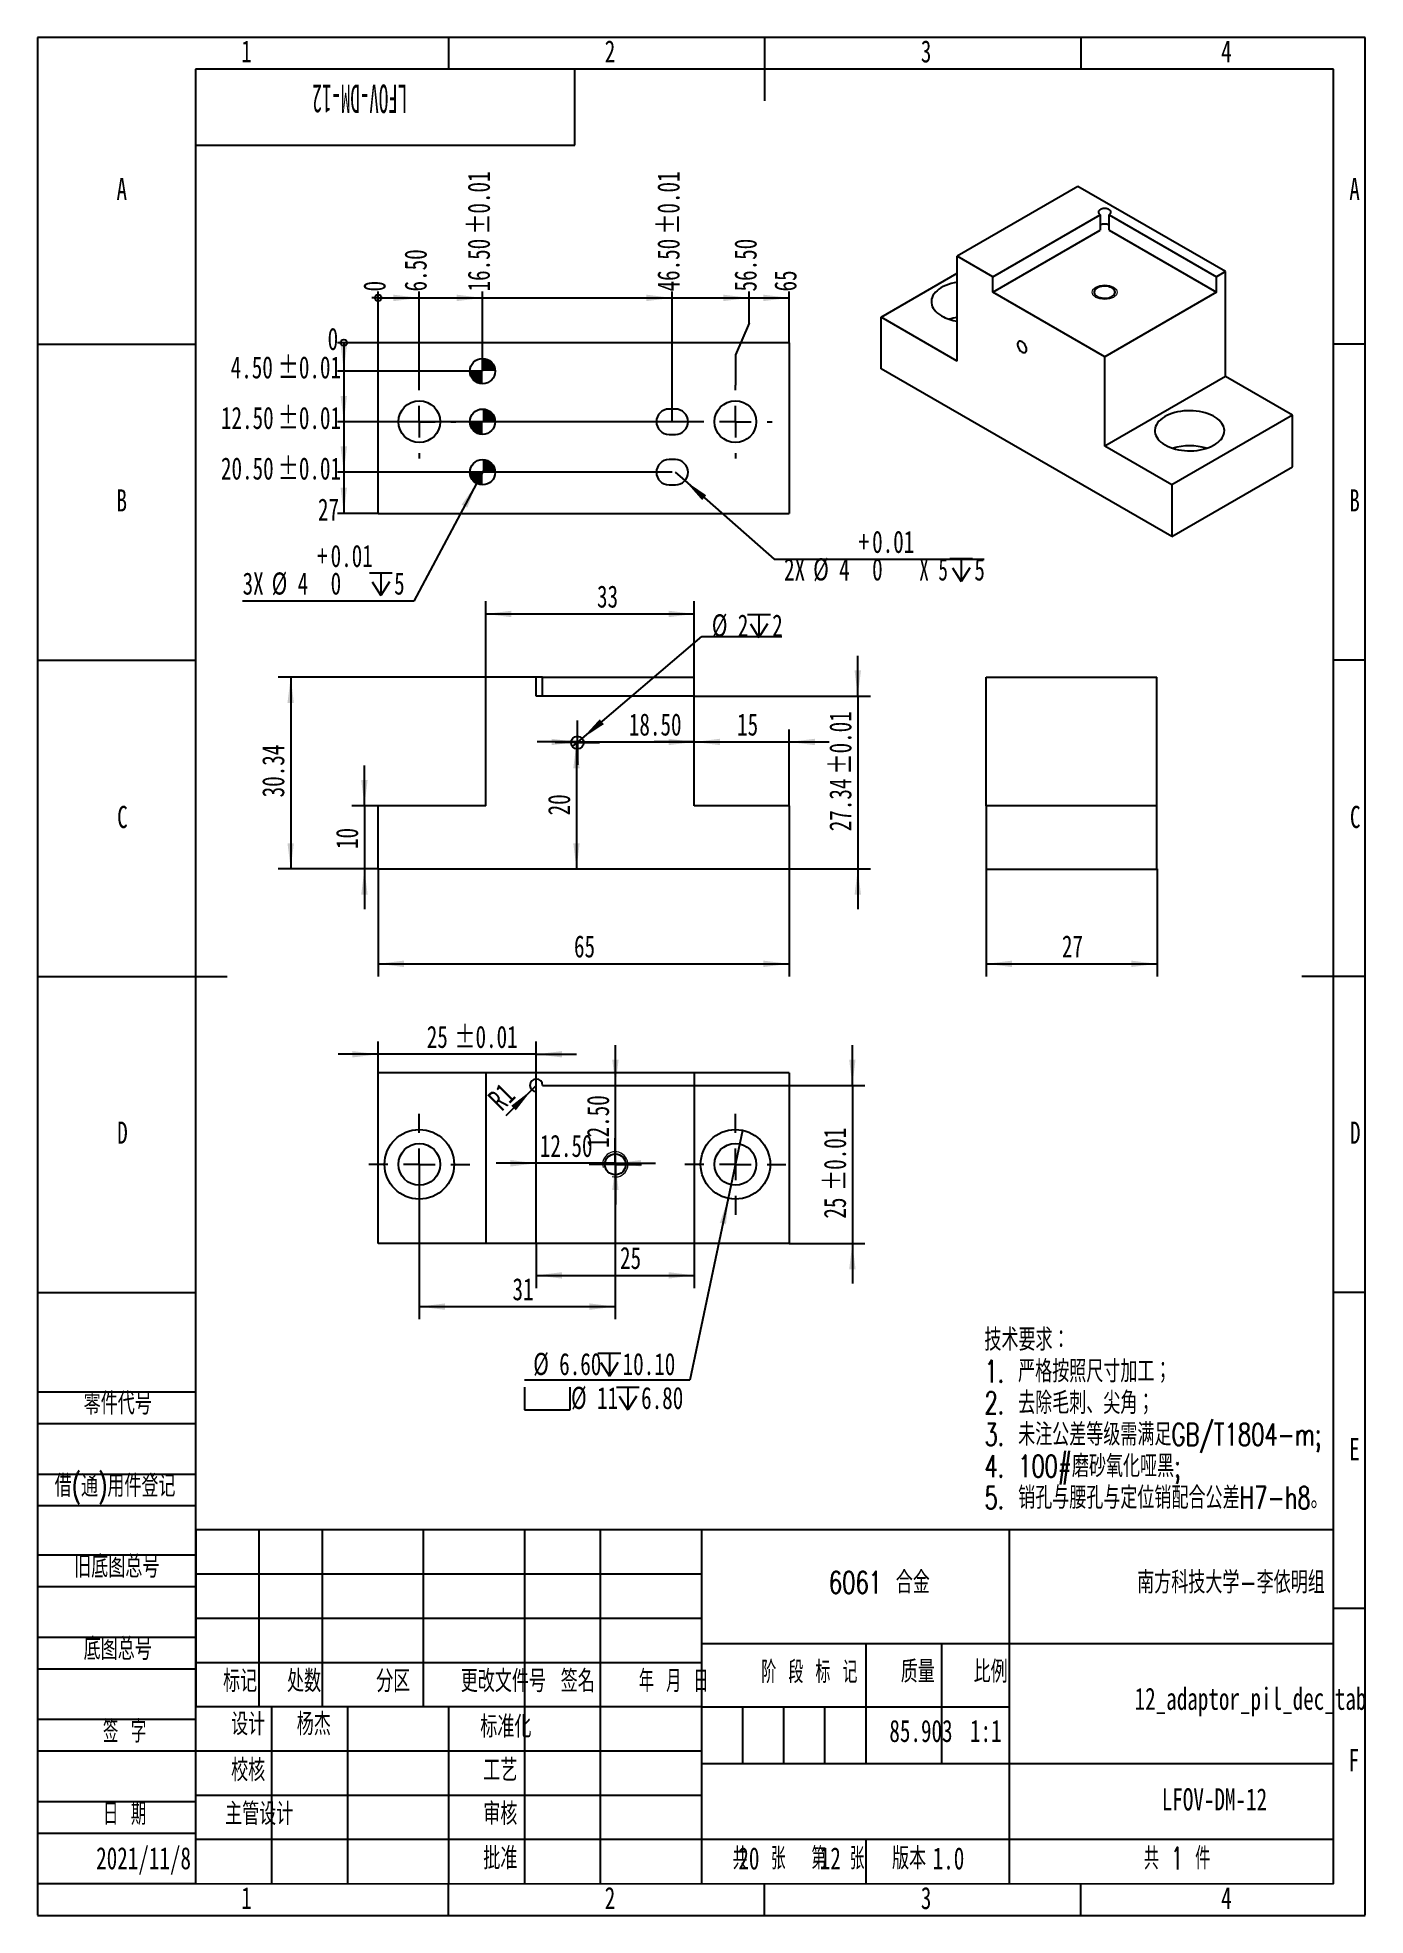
# Model space of a CAD drawing. Header units: millimetres. Extents: x 0 to 210, y 0 to 297.
import ezdxf

# ---------------------------------------------------------------- set-up
doc = ezdxf.new("R2010")
doc.units = ezdxf.units.MM
doc.layers.add('图框', color=7, linetype='Continuous')
doc.layers.add('图纸格式', color=7, linetype='Continuous')
doc.layers.add('根据设置的颜色创建', color=7, linetype='Continuous', lineweight=25)
doc.styles.add('SLDTEXTSTYLE0', font='TXT', dxfattribs={"width": 0.7, "bigfont": 'bigfont'})
doc.styles.add('SLDTEXTSTYLE1', font='TXT', dxfattribs={"width": 0.62, "bigfont": 'bigfont'})
doc.styles.add('SLDTEXTSTYLE2', font='TXT', dxfattribs={"width": 0.614286, "bigfont": 'bigfont'})
doc.styles.add('SLDTEXTSTYLE3', font='TXT', dxfattribs={"width": 0.6, "bigfont": 'bigfont'})
doc.styles.add('SLDTEXTSTYLE4', font='TXT', dxfattribs={"width": 0.633333, "bigfont": 'bigfont'})
doc.styles.add('SLDTEXTSTYLE5', font='TXT', dxfattribs={"width": 0.7})
doc.styles.add('SLDTEXTSTYLE6', font='TXT', dxfattribs={"width": 0.49})
doc.styles.add('SLDTEXTSTYLE7', font='TXT', dxfattribs={"width": 0.633333})
doc.dimstyles.new('SLDDIMSTYLE0', dxfattribs={"dimtxt": 3.5, "dimasz": 4.08, "dimexe": 0, "dimexo": 0.0625, "dimgap": 0.875, "dimtad": 2, "dimrnd": 1e-09, "dimzin": 12, "dimdsep": 46, "dimtxsty": 'SLDTEXTSTYLE5', "dimsah": 1, "dimcen": 0.09, "dimadec": 0, "dimazin": 3, "dimtfac": 1, "dimtofl": 0, "dimtmove": 0, "dimatfit": 3, "dimfxl": 0, "dimfrac": 2, "dimtolj": 1, "dimtzin": 12, "dimarcsym": 0})
doc.dimstyles.new('SLDDIMSTYLE1', dxfattribs={"dimtxt": 3.5, "dimasz": 4.08, "dimexe": 0, "dimexo": 0.0625, "dimgap": 0.875, "dimtad": 2, "dimrnd": 1e-09, "dimzin": 12, "dimdsep": 46, "dimtxsty": 'SLDTEXTSTYLE5', "dimsah": 1, "dimcen": 0.09, "dimadec": 0, "dimazin": 3, "dimtfac": 1, "dimtmove": 0, "dimatfit": 0, "dimfxl": 0, "dimfrac": 2, "dimtolj": 1, "dimtzin": 12, "dimarcsym": 0})
doc.dimstyles.new('SLDDIMSTYLE10', dxfattribs={"dimtxt": 3.5, "dimasz": 4.08, "dimexe": 0, "dimexo": 0.0625, "dimgap": 0.875, "dimtad": 0, "dimtih": 1, "dimtoh": 1, "dimdec": 6, "dimrnd": 1e-09, "dimzin": 12, "dimdsep": 46, "dimtxsty": 'SLDTEXTSTYLE5', "dimsah": 1, "dimcen": 0, "dimadec": 0, "dimazin": 3, "dimtol": 1, "dimtp": 0.012, "dimtfac": 1, "dimtofl": 0, "dimtmove": 0, "dimatfit": 3, "dimfxl": 0, "dimfrac": 2, "dimtolj": 1, "dimtzin": 0, "dimarcsym": 0})
doc.dimstyles.new('SLDDIMSTYLE11', dxfattribs={"dimtxt": 3.5, "dimasz": 4.08, "dimexe": 0, "dimexo": 0.0625, "dimgap": 0.875, "dimtad": 0, "dimtih": 1, "dimtoh": 1, "dimrnd": 1e-09, "dimzin": 12, "dimdsep": 46, "dimtxsty": 'SLDTEXTSTYLE5', "dimblk1": 'NONE', "dimsah": 1, "dimcen": 0, "dimadec": 0, "dimazin": 3, "dimtol": 1, "dimtp": 0.012, "dimtfac": 1, "dimtmove": 0, "dimatfit": 3, "dimldrblk": 'NONE', "dimfxl": 0, "dimfrac": 2, "dimtolj": 1, "dimarcsym": 0})
doc.dimstyles.new('SLDDIMSTYLE2', dxfattribs={"dimtxt": 3.5, "dimasz": 4.08, "dimexe": 0, "dimexo": 0.0625, "dimgap": 0.875, "dimtad": 0, "dimtih": 1, "dimtoh": 1, "dimrnd": 1e-09, "dimzin": 12, "dimdsep": 46, "dimtxsty": 'SLDTEXTSTYLE5', "dimblk1": 'NONE', "dimsah": 1, "dimcen": 0, "dimadec": 0, "dimazin": 3, "dimtfac": 1, "dimtmove": 0, "dimatfit": 3, "dimldrblk": 'NONE', "dimfxl": 0, "dimfrac": 2, "dimtolj": 1, "dimtzin": 12, "dimarcsym": 0})
doc.dimstyles.new('SLDDIMSTYLE3', dxfattribs={"dimtxt": 3.5, "dimasz": 4.08, "dimexe": 0, "dimexo": 0.0625, "dimgap": 0.875, "dimtad": 2, "dimrnd": 1e-09, "dimzin": 4, "dimdsep": 46, "dimtxsty": 'SLDTEXTSTYLE5', "dimsah": 1, "dimcen": 0.09, "dimadec": 0, "dimazin": 1, "dimtfac": 1, "dimtmove": 0, "dimatfit": 0, "dimfxl": 0, "dimfrac": 2, "dimtolj": 1, "dimtzin": 12, "dimarcsym": 0})
doc.dimstyles.new('SLDDIMSTYLE4', dxfattribs={"dimtxt": 3.5, "dimasz": 4.08, "dimexe": 0, "dimexo": 0.0625, "dimgap": 0.875, "dimtad": 2, "dimrnd": 1e-09, "dimzin": 12, "dimdsep": 46, "dimtxsty": 'SLDTEXTSTYLE5', "dimsah": 1, "dimcen": 0.09, "dimadec": 0, "dimazin": 3, "dimtol": 1, "dimtp": 0.01, "dimtm": 0.01, "dimtfac": 1, "dimtmove": 0, "dimatfit": 0, "dimfxl": 0, "dimfrac": 2, "dimtolj": 1, "dimarcsym": 0})
doc.dimstyles.new('SLDDIMSTYLE5', dxfattribs={"dimtxt": 3.5, "dimasz": 4.08, "dimexe": 0, "dimexo": 0.0625, "dimgap": 0.875, "dimtad": 2, "dimrnd": 1e-09, "dimzin": 12, "dimdsep": 46, "dimtxsty": 'SLDTEXTSTYLE5', "dimsah": 1, "dimcen": 0, "dimadec": 0, "dimazin": 3, "dimtfac": 1, "dimtofl": 0, "dimtmove": 0, "dimatfit": 3, "dimfxl": 0, "dimfrac": 2, "dimtolj": 1, "dimtzin": 12, "dimarcsym": 0})
doc.dimstyles.new('SLDDIMSTYLE6', dxfattribs={"dimtxt": 3.5, "dimasz": 0.338667, "dimexe": 0, "dimexo": 0.0625, "dimgap": 0.875, "dimtad": 0, "dimtih": 1, "dimtoh": 1, "dimdec": 0, "dimrnd": 1e-09, "dimdsep": 46, "dimtxsty": 'SLDTEXTSTYLE5', "dimblk1": 'ORIGIN', "dimblk2": 'ORIGIN', "dimsah": 1, "dimcen": 0.09, "dimadec": 0, "dimazin": 2, "dimtfac": 1, "dimtdec": 0, "dimtofl": 0, "dimtmove": 0, "dimatfit": 3, "dimldrblk": 'ORIGIN', "dimfxl": 0, "dimfrac": 2, "dimtolj": 1, "dimtzin": 12, "dimarcsym": 0})
doc.dimstyles.new('SLDDIMSTYLE7', dxfattribs={"dimtxt": 3.5, "dimasz": 4.08, "dimexe": 0, "dimexo": 0.0625, "dimgap": 0.875, "dimtad": 0, "dimtih": 1, "dimtoh": 1, "dimrnd": 1e-09, "dimzin": 4, "dimdsep": 46, "dimtxsty": 'SLDTEXTSTYLE5', "dimsah": 1, "dimcen": 0.09, "dimadec": 0, "dimazin": 1, "dimtfac": 1, "dimtofl": 0, "dimtmove": 0, "dimatfit": 3, "dimfxl": 0, "dimfrac": 2, "dimtolj": 1, "dimtzin": 12, "dimarcsym": 0})
doc.dimstyles.new('SLDDIMSTYLE8', dxfattribs={"dimtxt": 3.5, "dimasz": 4.08, "dimexe": 0, "dimexo": 0.0625, "dimgap": 0.875, "dimtad": 0, "dimtih": 1, "dimtoh": 1, "dimrnd": 1e-09, "dimzin": 4, "dimdsep": 46, "dimtxsty": 'SLDTEXTSTYLE5', "dimsah": 1, "dimcen": 0.09, "dimadec": 0, "dimazin": 1, "dimtol": 1, "dimtp": 0.01, "dimtm": 0.01, "dimtfac": 1, "dimtofl": 0, "dimtmove": 0, "dimatfit": 3, "dimfxl": 0, "dimfrac": 2, "dimtolj": 1, "dimarcsym": 0})
doc.dimstyles.new('SLDDIMSTYLE9', dxfattribs={"dimtxt": 3.5, "dimasz": 4.08, "dimexe": 0, "dimexo": 0.0625, "dimgap": 0.875, "dimtad": 0, "dimtih": 1, "dimtoh": 1, "dimrnd": 1e-09, "dimzin": 12, "dimdsep": 46, "dimtxsty": 'SLDTEXTSTYLE5', "dimsah": 1, "dimcen": 0.09, "dimadec": 0, "dimazin": 3, "dimtfac": 1, "dimtofl": 0, "dimtmove": 0, "dimatfit": 3, "dimfxl": 0, "dimfrac": 2, "dimtolj": 1, "dimtzin": 12, "dimarcsym": 0})

msp = doc.modelspace()

# ---------------------------------------------------------------- texts
at = {"color": 7, "linetype": 'Continuous', "lineweight": 0, "char_height": 3.5, "attachment_point": 2, "style": 'SLDTEXTSTYLE5'}
for s, insert in [('1', (33.0444444, 296.5679808)), ('2', (90.5444444, 296.5679808)), ('3', (140.5444444, 296.5679808)), ('4', (188.0444444, 296.5679808))]:
    msp.add_mtext(s, dxfattribs=dict(at, insert=insert))
at = {"layer": '图框', "insert": (50.9807446, 285.064406), "char_height": 4.5, "attachment_point": 2, "rotation": 180, "style": 'SLDTEXTSTYLE6'}
msp.add_mtext('LFOV-DM-12', dxfattribs=at)
at = {"layer": '图框', "char_height": 3.5}
for s, insert, attachment_point, style in [('A', (13.3203125, 274.7909201), 2, 'SLDTEXTSTYLE5'), ('A', (208.3203125, 274.7909201), 2, 'SLDTEXTSTYLE5'), ('B', (13.3203125, 225.5409201), 2, 'SLDTEXTSTYLE5'), ('B', (208.3203125, 225.5409201), 2, 'SLDTEXTSTYLE5'), ('C', (13.4272569, 175.4760692), 2, 'SLDTEXTSTYLE5'), ('C', (208.4272569, 175.4760692), 2, 'SLDTEXTSTYLE5'), ('D', (13.4296875, 125.5409201), 2, 'SLDTEXTSTYLE5'), ('D', (208.4296875, 125.5409201), 2, 'SLDTEXTSTYLE5'), ('零件代号', (7.2921167, 82.703292), 1, 'SLDTEXTSTYLE0'), ('E', (208.3178819, 75.4760692), 2, 'SLDTEXTSTYLE5'), ('借(通)用件登记', (2.7046163, 69.6777326), 1, 'SLDTEXTSTYLE0'), ('旧底图总号', (5.7921164, 56.9053), 1, 'SLDTEXTSTYLE0'), ('6061 合金', (133.1513393, 54.3990529), 2, 'SLDTEXTSTYLE0'), ('南方科技大学-李依明组', (188.7790183, 54.3990529), 2, 'SLDTEXTSTYLE0'), ('底图总号', (7.2921167, 43.8852641), 1, 'SLDTEXTSTYLE0'), ('标记', (32.0401075, 38.7885598), 2, 'SLDTEXTSTYLE0'), ('处数', (42.160637, 38.7885598), 2, 'SLDTEXTSTYLE0'), ('分区', (56.2599008, 38.7885598), 2, 'SLDTEXTSTYLE0'), ('更改文件号', (73.6804743, 38.7885598), 2, 'SLDTEXTSTYLE0'), ('签名', (85.4411077, 38.7885598), 2, 'SLDTEXTSTYLE0'), ('年 月 日', (100.6172965, 38.7885598), 2, 'SLDTEXTSTYLE1'), ('阶 段 标 记', (122.0830501, 40.2162471), 2, 'SLDTEXTSTYLE2'), ('质量', (139.226661, 40.2861817), 2, 'SLDTEXTSTYLE0'), ('比例', (150.7591423, 40.2861817), 2, 'SLDTEXTSTYLE0'), ('12_adaptor_pil_dec_tab', (191.8609636, 35.9934112), 2, 'SLDTEXTSTYLE5'), ('签 字', (13.7674931, 30.806994), 2, 'SLDTEXTSTYLE4'), ('设计', (33.310827, 31.9727612), 2, 'SLDTEXTSTYLE0'), ('杨杰', (43.691887, 31.9727615), 2, 'SLDTEXTSTYLE0'), ('标准化', (74.0740412, 31.5920386), 2, 'SLDTEXTSTYLE0'), ('85.903', (139.7349019, 30.9083536), 2, 'SLDTEXTSTYLE5'), ('1:1', (149.9862256, 30.9083536), 2, 'SLDTEXTSTYLE5'), ('校核', (33.310827, 24.7021677), 2, 'SLDTEXTSTYLE0'), ('工艺', (73.1966105, 24.7021677), 2, 'SLDTEXTSTYLE0'), ('F', (208.2243055, 26.2909201), 2, 'SLDTEXTSTYLE5'), ('日 期', (13.7674931, 17.7869982), 2, 'SLDTEXTSTYLE4'), ('主管设计', (35.0608271, 17.7879105), 2, 'SLDTEXTSTYLE0'), ('审核', (73.1966105, 17.7973832), 2, 'SLDTEXTSTYLE0'), ('LFOV-DM-12', (186.1564492, 20.0842047), 2, 'SLDTEXTSTYLE5'), ('2021/11/8', (16.7685052, 10.7783984), 2, 'SLDTEXTSTYLE5'), ('批准', (73.199041, 10.7783982), 2, 'SLDTEXTSTYLE0'), ('共  张', (114.1366995, 10.7483197), 2, 'SLDTEXTSTYLE3'), ('20', (110.8485013, 10.74832), 1, 'SLDTEXTSTYLE5'), ('第  张', (126.6114846, 10.7483197), 2, 'SLDTEXTSTYLE3'), ('12', (123.7235415, 10.74832), 1, 'SLDTEXTSTYLE5'), ('版本', (137.8522733, 10.7483197), 2, 'SLDTEXTSTYLE0'), ('1.0', (141.5890189, 10.74832), 1, 'SLDTEXTSTYLE5'), ('共 1 件', (174.9856153, 10.7483197), 1, 'SLDTEXTSTYLE1'), ('1', (33.0444444, 4.4760692), 2, 'SLDTEXTSTYLE5'), ('2', (90.5444444, 4.4760692), 2, 'SLDTEXTSTYLE5'), ('3', (140.5444444, 4.4760692), 2, 'SLDTEXTSTYLE5'), ('4', (188.0444444, 4.4760692), 2, 'SLDTEXTSTYLE5')]:
    msp.add_mtext(s, dxfattribs=dict(at, insert=insert, attachment_point=attachment_point, style=style))

# ---------------------------------------------------------------- blocks, each defined once
blk = doc.blocks.new('SW_NOTE_0')
at = {"layer": '图纸格式', "color": 0, "char_height": 3.5, "attachment_point": 1, "style": 'SLDTEXTSTYLE0'}
for s, insert in [('技术要求：', (0, 4.51)), ('1. 严格按照尺寸加工；', (0, -0.49)), ('2. 去除毛刺、尖角；', (0, -5.49)), ('3. 未注公差等级需满足GB/T1804-m;', (0, -10.49)), ('4. 100#磨砂氧化哑黑;', (0, -15.49)), ('5. 销孔与腰孔与定位销配合公差H7-h8。', (0, -20.49))]:
    blk.add_mtext(s, dxfattribs=dict(at, insert=insert))
blk = doc.blocks.new('_D')
at = {"layer": '根据设置的颜色创建'}
for p, q in [((53.88, 165.49), (53.88, 148.49)), ((118.88, 165.49), (118.88, 148.49)), ((53.88, 150.49), (118.88, 150.49))]:
    blk.add_line(p, q, dxfattribs=at)
for points in [[(53.88, 150.49), (57.96, 149.98), (57.96, 151)], [(118.88, 150.49), (114.8, 151), (114.8, 149.98)]]:
    blk.add_solid(points, dxfattribs=at)
at = {"layer": '根据设置的颜色创建', "insert": (84.85, 155), "char_height": 3.5, "attachment_point": 1, "style": 'SLDTEXTSTYLE5'}
blk.add_mtext('65', dxfattribs=at)
blk = doc.blocks.new('_D_1')
at = {"layer": '根据设置的颜色创建'}
for p, q in [((70.88, 195.83), (70.88, 207.83)), ((70.88, 205.83), (103.88, 205.83)), ((103.88, 195.83), (103.88, 207.83))]:
    blk.add_line(p, q, dxfattribs=at)
for points in [[(70.88, 205.83), (74.96, 205.32), (74.96, 206.34)], [(103.88, 205.83), (99.8, 206.34), (99.8, 205.32)]]:
    blk.add_solid(points, dxfattribs=at)
at = {"layer": '根据设置的颜色创建', "insert": (88.49, 210.34), "char_height": 3.5, "attachment_point": 1, "style": 'SLDTEXTSTYLE5'}
blk.add_mtext('33', dxfattribs=at)
blk = doc.blocks.new('_D_2')
at = {"layer": '根据设置的颜色创建'}
for p, q in [((70.88, 195.83), (38.04, 195.83)), ((40.04, 195.83), (40.04, 165.49)), ((53.88, 165.49), (38.04, 165.49))]:
    blk.add_line(p, q, dxfattribs=at)
for points in [[(40.04, 195.83), (39.53, 191.75), (40.54, 191.75)], [(40.04, 165.49), (40.54, 169.57), (39.53, 169.57)]]:
    blk.add_solid(points, dxfattribs=at)
at = {"layer": '根据设置的颜色创建', "insert": (35.52, 176.82), "char_height": 3.5, "attachment_point": 1, "rotation": 90, "style": 'SLDTEXTSTYLE5'}
blk.add_mtext('30.34', dxfattribs=at)
blk = doc.blocks.new('_D_3')
at = {"layer": '根据设置的颜色创建'}
for p, q in [((51.7, 175.49), (51.7, 181.84)), ((53.88, 175.49), (49.7, 175.49)), ((51.7, 175.49), (51.7, 165.49)), ((53.88, 165.49), (49.7, 165.49)), ((51.7, 165.49), (51.7, 159.14))]:
    blk.add_line(p, q, dxfattribs=at)
for points in [[(51.7, 175.49), (52.21, 179.57), (51.19, 179.57)], [(51.7, 165.49), (51.19, 161.41), (52.21, 161.41)]]:
    blk.add_solid(points, dxfattribs=at)
at = {"layer": '根据设置的颜色创建', "insert": (47.19, 168.65), "char_height": 3.5, "attachment_point": 1, "rotation": 90, "style": 'SLDTEXTSTYLE5'}
blk.add_mtext('10', dxfattribs=at)
blk = doc.blocks.new('SW_SYMBOL_HOLE_DEPTH')
at = {"layer": '根据设置的颜色创建', "color": 0}
for p, q in [((0, 875), (800, 875)), ((400, 875), (400, 75)), ((100, 555), (400, 75)), ((700, 555), (400, 75))]:
    blk.add_line(p, q, dxfattribs=at)
blk = doc.blocks.new('_D_4')
at = {"layer": '根据设置的颜色创建'}
for p, q in [((86.14, 186.14), (105.06, 202.29)), ((105.06, 202.29), (117.73, 202.29)), ((84.62, 184.84), (86.14, 186.14))]:
    blk.add_line(p, q, dxfattribs=at)
blk.add_solid([(86.14, 186.14), (89.58, 188.4), (88.92, 189.17)], dxfattribs=at)
at = {"layer": '根据设置的颜色创建', "xscale": 0.004511737089201878, "yscale": 0.004511737089201878, "zscale": 0.004511737089201878}
blk.add_blockref('SW_SYMBOL_HOLE_DEPTH', (112.3, 201.77), dxfattribs=at)
at = {"layer": '根据设置的颜色创建', "char_height": 3.5, "attachment_point": 1, "style": 'SLDTEXTSTYLE5'}
for s, insert in [('%%c', (106.65, 205.78)), ('2', (110.76, 205.76)), ('2', (116.2, 205.76))]:
    blk.add_mtext(s, dxfattribs=dict(at, insert=insert))
blk = doc.blocks.new('_None')
blk = doc.blocks.new('_D_5')
at = {"layer": '根据设置的颜色创建'}
blk.add_line((85.25, 185.49), (85.25, 165.49), dxfattribs=at)
for points in [[(85.25, 185.49), (84.74, 181.41), (85.75, 181.41)], [(85.25, 165.49), (85.75, 169.57), (84.74, 169.57)]]:
    blk.add_solid(points, dxfattribs=at)
at = {"layer": '根据设置的颜色创建', "insert": (80.73, 173.97), "char_height": 3.5, "attachment_point": 1, "rotation": 90, "style": 'SLDTEXTSTYLE5'}
blk.add_mtext('20', dxfattribs=at)
blk = doc.blocks.new('_D_6')
at = {"layer": '根据设置的颜色创建'}
for p, q in [((85.38, 185.58), (79.03, 185.58)), ((85.38, 185.58), (103.88, 185.58)), ((103.88, 185.58), (110.23, 185.58))]:
    blk.add_line(p, q, dxfattribs=at)
for points in [[(85.38, 185.58), (81.3, 186.09), (81.3, 185.08)], [(103.88, 185.58), (107.96, 185.08), (107.96, 186.09)]]:
    blk.add_solid(points, dxfattribs=at)
at = {"layer": '根据设置的颜色创建', "insert": (93.53, 190.1), "char_height": 3.5, "attachment_point": 1, "style": 'SLDTEXTSTYLE5'}
blk.add_mtext('18.50', dxfattribs=at)
blk = doc.blocks.new('_D_7')
at = {"layer": '根据设置的颜色创建'}
for p, q in [((118.88, 175.49), (118.88, 187.58)), ((103.88, 185.58), (97.53, 185.58)), ((103.88, 185.58), (118.88, 185.58)), ((118.88, 185.58), (125.23, 185.58))]:
    blk.add_line(p, q, dxfattribs=at)
for points in [[(103.88, 185.58), (99.8, 186.09), (99.8, 185.08)], [(118.88, 185.58), (122.96, 185.08), (122.96, 186.09)]]:
    blk.add_solid(points, dxfattribs=at)
at = {"layer": '根据设置的颜色创建', "insert": (110.65, 190.1), "char_height": 3.5, "attachment_point": 1, "style": 'SLDTEXTSTYLE5'}
blk.add_mtext('15', dxfattribs=at)
blk = doc.blocks.new('_D_8')
at = {"layer": '根据设置的颜色创建'}
for p, q in [((129.74, 192.83), (129.74, 199.18)), ((103.88, 192.83), (131.74, 192.83)), ((129.74, 192.83), (129.74, 165.49)), ((118.88, 165.49), (131.74, 165.49)), ((129.74, 165.49), (129.74, 159.14))]:
    blk.add_line(p, q, dxfattribs=at)
for points in [[(129.74, 192.83), (130.25, 196.91), (129.23, 196.91)], [(129.74, 165.49), (129.23, 161.41), (130.25, 161.41)]]:
    blk.add_solid(points, dxfattribs=at)
at = {"layer": '根据设置的颜色创建', "char_height": 3.5, "attachment_point": 1, "rotation": 90, "style": 'SLDTEXTSTYLE5'}
for s, insert in [('±0.01', (125.23, 180.44)), ('27.34', (125.23, 171.46))]:
    blk.add_mtext(s, dxfattribs=dict(at, insert=insert))
blk = doc.blocks.new('SW_CENTERMARKSYMBOL_0')
at = {"layer": '图纸格式', "color": 0}
for p, q in [((0, 2.5), (0, 3.5)), ((-2.5, 0), (-3.5, 0)), ((0, 0), (-2.5, 0)), ((0, 0), (0, 2.5)), ((0, 0), (0, -2.5)), ((0, 0), (2.5, 0)), ((2.5, 0), (3.5, 0)), ((0, -2.5), (0, -3.5))]:
    blk.add_line(p, q, dxfattribs=at)
blk = doc.blocks.new('_D_9')
at = {"layer": '根据设置的颜色创建'}
for p, q in [((60.38, 118.77), (60.38, 94.27)), ((91.38, 118.77), (91.38, 94.27)), ((60.38, 96.27), (91.38, 96.27))]:
    blk.add_line(p, q, dxfattribs=at)
for points in [[(60.38, 96.27), (64.46, 95.76), (64.46, 96.78)], [(91.38, 96.27), (87.3, 96.78), (87.3, 95.76)]]:
    blk.add_solid(points, dxfattribs=at)
at = {"layer": '根据设置的颜色创建', "insert": (75.12, 100.78), "char_height": 3.5, "attachment_point": 1, "style": 'SLDTEXTSTYLE5'}
blk.add_mtext('31', dxfattribs=at)
blk = doc.blocks.new('_D_10')
at = {"layer": '根据设置的颜色创建'}
for p, q in [((128.88, 131.27), (128.88, 137.62)), ((103.88, 131.27), (130.88, 131.27)), ((128.88, 131.27), (128.88, 106.27)), ((118.88, 106.27), (130.88, 106.27)), ((128.88, 106.27), (128.88, 99.92))]:
    blk.add_line(p, q, dxfattribs=at)
for points in [[(128.88, 131.27), (129.39, 135.35), (128.38, 135.35)], [(128.88, 106.27), (128.38, 102.19), (129.39, 102.19)]]:
    blk.add_solid(points, dxfattribs=at)
at = {"layer": '根据设置的颜色创建', "char_height": 3.5, "attachment_point": 1, "rotation": 90, "style": 'SLDTEXTSTYLE5'}
for s, insert in [('±0.01', (124.37, 114.57)), ('25', (124.37, 110.19))]:
    blk.add_mtext(s, dxfattribs=dict(at, insert=insert))
blk = doc.blocks.new('_D_11')
at = {"layer": '根据设置的颜色创建'}
for p, q in [((78.88, 106.27), (78.88, 99.21)), ((103.88, 106.27), (103.88, 99.21)), ((78.88, 101.21), (103.88, 101.21))]:
    blk.add_line(p, q, dxfattribs=at)
for points in [[(78.88, 101.21), (82.96, 100.7), (82.96, 101.72)], [(103.88, 101.21), (99.8, 101.72), (99.8, 100.7)]]:
    blk.add_solid(points, dxfattribs=at)
at = {"layer": '根据设置的颜色创建', "insert": (92.13, 105.72), "char_height": 3.5, "attachment_point": 1, "style": 'SLDTEXTSTYLE5'}
blk.add_mtext('25', dxfattribs=at)
blk = doc.blocks.new('_D_12')
at = {"layer": '根据设置的颜色创建'}
for q in [(78.88, 131.27), (74.05, 126.44)]:
    blk.add_line((78.18, 130.56), q, dxfattribs=at)
blk.add_solid([(78.18, 130.56), (74.93, 128.04), (75.65, 127.32)], dxfattribs=at)
at = {"layer": '根据设置的颜色创建', "insert": (70.96, 129.53), "char_height": 3.5, "attachment_point": 1, "rotation": 45, "style": 'SLDTEXTSTYLE5'}
blk.add_mtext('R1', dxfattribs=at)
blk = doc.blocks.new('SW_SYMBOL_HOLE_SPOT')
at = {"layer": '根据设置的颜色创建', "color": 0}
for p, q in [((0, 875), (0, 75)), ((1600, 75), (1600, 875)), ((0, 75), (1600, 75))]:
    blk.add_line(p, q, dxfattribs=at)
blk = doc.blocks.new('_D_13')
at = {"layer": '根据设置的颜色创建'}
for p, q in [((111.52, 124.15), (109.25, 113.39)), ((109.25, 113.39), (103.18, 84.62)), ((103.18, 84.62), (77.02, 84.62))]:
    blk.add_line(p, q, dxfattribs=at)
blk.add_solid([(109.25, 113.39), (107.91, 109.5), (108.9, 109.29)], dxfattribs=at)
at = {"layer": '根据设置的颜色创建', "xscale": 0.004511737089201878, "yscale": 0.004511737089201878, "zscale": 0.004511737089201878}
for name, p in [('SW_SYMBOL_HOLE_DEPTH', (88.64, 84.95)), ('SW_SYMBOL_HOLE_SPOT', (77.02, 79.58)), ('SW_SYMBOL_HOLE_DEPTH', (91.57, 79.58))]:
    blk.add_blockref(name, p, dxfattribs=at)
at = {"layer": '根据设置的颜色创建', "char_height": 3.5, "attachment_point": 1, "style": 'SLDTEXTSTYLE5'}
for s, insert in [('%%c', (78.4, 88.96)), ('6.60', (82.51, 88.94)), ('10.10', (92.54, 88.94)), ('%%c', (84.38, 83.59)), ('11', (88.49, 83.57)), ('6.80', (95.47, 83.57))]:
    blk.add_mtext(s, dxfattribs=dict(at, insert=insert))
blk = doc.blocks.new('_D_14')
at = {"layer": '根据设置的颜色创建'}
for p, q in [((53.88, 133.27), (53.88, 138.18)), ((78.88, 130.27), (78.88, 138.18)), ((53.88, 136.18), (47.53, 136.18)), ((78.88, 136.18), (53.88, 136.18)), ((78.88, 136.18), (85.23, 136.18))]:
    blk.add_line(p, q, dxfattribs=at)
for points in [[(53.88, 136.18), (49.8, 136.69), (49.8, 135.68)], [(78.88, 136.18), (82.96, 135.68), (82.96, 136.69)]]:
    blk.add_solid(points, dxfattribs=at)
at = {"layer": '根据设置的颜色创建', "char_height": 3.5, "attachment_point": 1, "style": 'SLDTEXTSTYLE5'}
for s, insert in [('25', (61.56, 140.69)), ('±0.01', (65.94, 140.69))]:
    blk.add_mtext(s, dxfattribs=dict(at, insert=insert))
blk = doc.blocks.new('_D_15')
at = {"layer": '根据设置的颜色创建'}
for p, q in [((78.88, 118.94), (72.53, 118.94)), ((91.38, 118.94), (78.88, 118.94)), ((91.38, 118.77), (91.38, 120.94)), ((91.38, 118.94), (97.73, 118.94))]:
    blk.add_line(p, q, dxfattribs=at)
for points in [[(78.88, 118.94), (74.8, 119.45), (74.8, 118.43)], [(91.38, 118.94), (95.46, 118.43), (95.46, 119.45)]]:
    blk.add_solid(points, dxfattribs=at)
at = {"layer": '根据设置的颜色创建', "insert": (79.45, 123.45), "char_height": 3.5, "attachment_point": 1, "style": 'SLDTEXTSTYLE5'}
blk.add_mtext('12.50', dxfattribs=at)
blk = doc.blocks.new('_D_16')
at = {"layer": '根据设置的颜色创建'}
for p, q in [((91.41, 131.27), (91.41, 137.62)), ((91.41, 118.77), (91.41, 131.27)), ((91.41, 118.77), (91.41, 112.42))]:
    blk.add_line(p, q, dxfattribs=at)
for points in [[(91.41, 131.27), (91.91, 135.35), (90.9, 135.35)], [(91.41, 118.77), (90.9, 114.69), (91.91, 114.69)]]:
    blk.add_solid(points, dxfattribs=at)
at = {"layer": '根据设置的颜色创建', "insert": (86.89, 121.37), "char_height": 3.5, "attachment_point": 1, "rotation": 90, "style": 'SLDTEXTSTYLE5'}
blk.add_mtext('12.50', dxfattribs=at)
blk = doc.blocks.new('SW_CENTERMARKSYMBOL_1')
at = {"layer": '图纸格式', "color": 0}
for p, q in [((0, 2.5), (0, 4.15)), ((-2.5, 0), (-4.15, 0)), ((0, 0), (-2.5, 0)), ((0, 0), (0, 2.5)), ((0, 0), (0, -2.5)), ((0, 0), (2.5, 0)), ((2.5, 0), (4.15, 0)), ((0, -2.5), (0, -4.15))]:
    blk.add_line(p, q, dxfattribs=at)
blk = doc.blocks.new('SW_CENTERMARKSYMBOL_2')
at = {"layer": '图纸格式', "color": 0}
for p, q in [((0, 5), (0, 8)), ((-5, 0), (-8, 0)), ((0, 0), (-2.5, 0)), ((0, 0), (0, 2.5)), ((0, 0), (0, -2.5)), ((0, 0), (2.5, 0)), ((5, 0), (8, 0)), ((0, -5), (0, -8))]:
    blk.add_line(p, q, dxfattribs=at)
blk = doc.blocks.new('SW_CENTERMARKSYMBOL_3')
at = {"layer": '图纸格式', "color": 0}
for p, q in [((0, 5), (0, 8)), ((-5, 0), (-8, 0)), ((0, 0), (-2.5, 0)), ((0, 0), (0, 2.5)), ((0, 0), (0, -2.5)), ((0, 0), (2.5, 0)), ((5, 0), (8, 0)), ((0, -5), (0, -8))]:
    blk.add_line(p, q, dxfattribs=at)
blk = doc.blocks.new('_D_17')
at = {"layer": '根据设置的颜色创建'}
for p, q in [((150.07, 175.49), (150.07, 148.49)), ((177.07, 165.49), (177.07, 148.49)), ((150.07, 150.49), (177.07, 150.49))]:
    blk.add_line(p, q, dxfattribs=at)
for points in [[(150.07, 150.49), (154.15, 149.98), (154.15, 151)], [(177.07, 150.49), (172.99, 151), (172.99, 149.98)]]:
    blk.add_solid(points, dxfattribs=at)
at = {"layer": '根据设置的颜色创建', "insert": (162.03, 155), "char_height": 3.5, "attachment_point": 1, "style": 'SLDTEXTSTYLE5'}
blk.add_mtext('27', dxfattribs=at)
blk = doc.blocks.new('_Origin')
at = {"color": 0, "linetype": 'ByBlock', "lineweight": -2}
blk.add_line((0, 0), (-1, 0), dxfattribs=at)
blk.add_circle((0, 0), 0.5, dxfattribs=at)
blk = doc.blocks.new('_D_18')
at = {"layer": '根据设置的颜色创建'}
blk.add_line((53.88, 248.74), (53.88, 256.84), dxfattribs=at)
at = {"layer": '根据设置的颜色创建', "xscale": 1.016, "yscale": 1.016}
blk.add_blockref('_Origin', (53.88, 255.82), dxfattribs=at)
at = {"layer": '根据设置的颜色创建', "insert": (51.54, 256.84), "char_height": 3.5, "attachment_point": 1, "rotation": 90, "style": 'SLDTEXTSTYLE5'}
blk.add_mtext('0', dxfattribs=at)
blk = doc.blocks.new('_D_19')
at = {"layer": '根据设置的颜色创建'}
for p, q in [((53.88, 255.82), (60.38, 255.82)), ((60.38, 242.04), (60.38, 256.84))]:
    blk.add_line(p, q, dxfattribs=at)
blk.add_solid([(60.38, 255.82), (56.3, 256.33), (56.3, 255.31)], dxfattribs=at)
at = {"layer": '根据设置的颜色创建', "insert": (58.04, 256.84), "char_height": 3.5, "attachment_point": 1, "rotation": 90, "style": 'SLDTEXTSTYLE5'}
blk.add_mtext('6.50', dxfattribs=at)
blk = doc.blocks.new('_D_20')
at = {"layer": '根据设置的颜色创建'}
for p, q in [((60.38, 255.82), (70.38, 255.82)), ((70.38, 244.24), (70.38, 256.84))]:
    blk.add_line(p, q, dxfattribs=at)
blk.add_solid([(70.38, 255.82), (66.3, 256.33), (66.3, 255.31)], dxfattribs=at)
at = {"layer": '根据设置的颜色创建', "char_height": 3.5, "attachment_point": 1, "rotation": 90, "style": 'SLDTEXTSTYLE5'}
for s, insert in [('±0.01', (68.04, 265.82)), ('16.50', (68.04, 256.84))]:
    blk.add_mtext(s, dxfattribs=dict(at, insert=insert))
blk = doc.blocks.new('_D_21')
at = {"layer": '根据设置的颜色创建'}
for p, q in [((70.38, 255.82), (100.38, 255.82)), ((100.38, 236.24), (100.38, 256.84))]:
    blk.add_line(p, q, dxfattribs=at)
blk.add_solid([(100.38, 255.82), (96.3, 256.33), (96.3, 255.31)], dxfattribs=at)
at = {"layer": '根据设置的颜色创建', "char_height": 3.5, "attachment_point": 1, "rotation": 90, "style": 'SLDTEXTSTYLE5'}
for s, insert in [('±0.01', (98.04, 265.82)), ('46.50', (98.04, 256.84))]:
    blk.add_mtext(s, dxfattribs=dict(at, insert=insert))
blk = doc.blocks.new('_D_22')
at = {"layer": '根据设置的颜色创建'}
for p, q in [((100.38, 255.82), (112.57, 255.82)), ((112.57, 251.84), (112.57, 256.84)), ((112.57, 251.84), (110.38, 246.84)), ((110.38, 246.84), (110.38, 242.04))]:
    blk.add_line(p, q, dxfattribs=at)
blk.add_solid([(112.57, 255.82), (108.49, 256.33), (108.49, 255.31)], dxfattribs=at)
at = {"layer": '根据设置的颜色创建', "insert": (110.23, 256.84), "char_height": 3.5, "attachment_point": 1, "rotation": 90, "style": 'SLDTEXTSTYLE5'}
blk.add_mtext('56.50', dxfattribs=at)
blk = doc.blocks.new('_D_23')
at = {"layer": '根据设置的颜色创建'}
for p, q in [((112.57, 255.82), (118.88, 255.82)), ((118.88, 248.74), (118.88, 256.84))]:
    blk.add_line(p, q, dxfattribs=at)
blk.add_solid([(118.88, 255.82), (114.8, 256.33), (114.8, 255.31)], dxfattribs=at)
at = {"layer": '根据设置的颜色创建', "insert": (116.54, 256.84), "char_height": 3.5, "attachment_point": 1, "rotation": 90, "style": 'SLDTEXTSTYLE5'}
blk.add_mtext('65', dxfattribs=at)
blk = doc.blocks.new('_D_24')
at = {"layer": '根据设置的颜色创建'}
blk.add_line((53.88, 248.74), (47.42, 248.74), dxfattribs=at)
at = {"layer": '根据设置的颜色创建', "xscale": 1.016, "yscale": 1.016}
blk.add_blockref('_Origin', (48.44, 248.74), dxfattribs=at)
at = {"layer": '根据设置的颜色创建', "insert": (45.88, 251.09), "char_height": 3.5, "attachment_point": 1, "style": 'SLDTEXTSTYLE5'}
blk.add_mtext('0', dxfattribs=at)
blk = doc.blocks.new('_D_25')
at = {"layer": '根据设置的颜色创建'}
for p, q in [((48.44, 248.74), (48.44, 244.24)), ((70.38, 244.24), (47.42, 244.24))]:
    blk.add_line(p, q, dxfattribs=at)
blk.add_solid([(48.44, 244.24), (48.94, 248.32), (47.93, 248.32)], dxfattribs=at)
at = {"layer": '根据设置的颜色创建', "char_height": 3.5, "attachment_point": 1, "style": 'SLDTEXTSTYLE5'}
for s, insert in [('4.50', (30.55, 246.59)), ('±0.01', (38, 246.59))]:
    blk.add_mtext(s, dxfattribs=dict(at, insert=insert))
blk = doc.blocks.new('_D_26')
at = {"layer": '根据设置的颜色创建'}
for p, q in [((48.44, 244.24), (48.44, 236.24)), ((104.58, 236.24), (47.42, 236.24))]:
    blk.add_line(p, q, dxfattribs=at)
blk.add_solid([(48.44, 236.24), (48.94, 240.32), (47.93, 240.32)], dxfattribs=at)
at = {"layer": '根据设置的颜色创建', "char_height": 3.5, "attachment_point": 1, "style": 'SLDTEXTSTYLE5'}
for s, insert in [('12.50', (29.01, 238.59)), ('±0.01', (38, 238.59))]:
    blk.add_mtext(s, dxfattribs=dict(at, insert=insert))
blk = doc.blocks.new('_D_27')
at = {"layer": '根据设置的颜色创建'}
for p, q in [((48.44, 236.24), (48.44, 228.24)), ((100.38, 228.24), (47.42, 228.24))]:
    blk.add_line(p, q, dxfattribs=at)
blk.add_solid([(48.44, 228.24), (48.94, 232.32), (47.93, 232.32)], dxfattribs=at)
at = {"layer": '根据设置的颜色创建', "char_height": 3.5, "attachment_point": 1, "style": 'SLDTEXTSTYLE5'}
for s, insert in [('20.50', (29.01, 230.59)), ('±0.01', (38, 230.59))]:
    blk.add_mtext(s, dxfattribs=dict(at, insert=insert))
blk = doc.blocks.new('_D_28')
at = {"layer": '根据设置的颜色创建'}
for p, q in [((48.44, 228.24), (48.44, 221.74)), ((53.88, 221.74), (47.42, 221.74))]:
    blk.add_line(p, q, dxfattribs=at)
blk.add_solid([(48.44, 221.74), (48.94, 225.82), (47.93, 225.82)], dxfattribs=at)
at = {"layer": '根据设置的颜色创建', "insert": (44.35, 224.09), "char_height": 3.5, "attachment_point": 1, "style": 'SLDTEXTSTYLE5'}
blk.add_mtext('27', dxfattribs=at)
blk = doc.blocks.new('_D_29')
at = {"layer": '根据设置的颜色创建'}
for p, q in [((100.88, 228.24), (102.39, 226.92)), ((102.39, 226.92), (116.49, 214.5)), ((116.49, 214.5), (149.72, 214.5))]:
    blk.add_line(p, q, dxfattribs=at)
blk.add_solid([(102.39, 226.92), (105.11, 223.84), (105.78, 224.6)], dxfattribs=at)
at = {"layer": '根据设置的颜色创建', "xscale": 0.004511737089201878, "yscale": 0.004511737089201878, "zscale": 0.004511737089201878}
blk.add_blockref('SW_SYMBOL_HOLE_DEPTH', (144.28, 210.63), dxfattribs=at)
at = {"layer": '根据设置的颜色创建', "char_height": 3.5, "attachment_point": 1}
for s, insert, style in [('+', (129.86, 218.99), 'SLDTEXTSTYLE5'), ('0.01', (132.01, 218.99), 'SLDTEXTSTYLE5'), ('2X', (118.08, 214.62), 'SLDTEXTSTYLE5'), ('%%c', (122.68, 214.63), 'SLDTEXTSTYLE5'), ('4', (126.79, 214.62), 'SLDTEXTSTYLE5'), ('0', (132.01, 214.63), 'SLDTEXTSTYLE5'), ('X 5', (139.47, 214.62), 'SLDTEXTSTYLE7'), ('5', (148.18, 214.62), 'SLDTEXTSTYLE5')]:
    blk.add_mtext(s, dxfattribs=dict(at, insert=insert, style=style))
blk = doc.blocks.new('_D_30')
at = {"layer": '根据设置的颜色创建'}
for p, q in [((71.33, 230), (69.44, 226.47)), ((69.44, 226.47), (59.53, 207.87)), ((59.53, 207.87), (32.43, 207.87))]:
    blk.add_line(p, q, dxfattribs=at)
blk.add_solid([(69.44, 226.47), (67.08, 223.11), (67.97, 222.64)], dxfattribs=at)
at = {"layer": '根据设置的颜色创建', "xscale": 0.004511737089201878, "yscale": 0.004511737089201878, "zscale": 0.004511737089201878}
blk.add_blockref('SW_SYMBOL_HOLE_DEPTH', (52.5, 208.39), dxfattribs=at)
at = {"layer": '根据设置的颜色创建', "char_height": 3.5, "attachment_point": 1, "style": 'SLDTEXTSTYLE5'}
for s, insert in [('+', (44.21, 216.76)), ('0.01', (46.36, 216.76)), ('3X', (32.43, 212.39)), ('%%c', (37.03, 212.4)), ('4', (41.14, 212.39)), ('0', (46.36, 212.4)), ('5', (56.4, 212.39))]:
    blk.add_mtext(s, dxfattribs=dict(at, insert=insert))
blk = doc.blocks.new('SW_CENTERMARKSYMBOL_4')
at = {"layer": '根据设置的颜色创建', "color": 0}
for p, q in [((0, 5), (0, 5.8)), ((-5, 0), (-5.8, 0)), ((0, 0), (-2.5, 0)), ((0, 0), (0, 2.5)), ((0, 0), (0, -2.5)), ((0, 0), (2.5, 0)), ((5, 0), (5.8, 0)), ((0, -5), (0, -5.8))]:
    blk.add_line(p, q, dxfattribs=at)
blk = doc.blocks.new('SW_CENTERMARKSYMBOL_5')
at = {"layer": '根据设置的颜色创建', "color": 0}
for p, q in [((0, 5), (0, 5.8)), ((-5, 0), (-5.8, 0)), ((0, 0), (-2.5, 0)), ((0, 0), (0, 2.5)), ((0, 0), (0, -2.5)), ((0, 0), (2.5, 0)), ((5, 0), (5.8, 0)), ((0, -5), (0, -5.8))]:
    blk.add_line(p, q, dxfattribs=at)
blk = doc.blocks.new('SW_DOWELSYMBOL_0')
at = {"linetype": 'Continuous', "lineweight": 25}
h = blk.add_hatch(color=0, dxfattribs=at)
edge = h.paths.add_edge_path(flags=0)
edge.add_arc((0, 0), 2, 180, 270)
edge.add_line((0, -2), (0, 0))
edge.add_line((0, 0), (-2, 0))
h = blk.add_hatch(color=0, dxfattribs=at)
edge = h.paths.add_edge_path(flags=0)
edge.add_arc((0, 0), 2, 0, 90)
edge.add_line((0, 2), (0, 0))
edge.add_line((0, 0), (2, 0))
at = {"layer": '根据设置的颜色创建', "color": 0}
blk.add_circle((0, 0), 2, dxfattribs=at)
blk = doc.blocks.new('SW_DOWELSYMBOL_1')
at = {"linetype": 'Continuous', "lineweight": 25}
h = blk.add_hatch(color=0, dxfattribs=at)
edge = h.paths.add_edge_path(flags=0)
edge.add_arc((0, 0), 2, 180, 270)
edge.add_line((0, -2), (0, 0))
edge.add_line((0, 0), (-2, 0))
h = blk.add_hatch(color=0, dxfattribs=at)
edge = h.paths.add_edge_path(flags=0)
edge.add_arc((0, 0), 2, 0, 90)
edge.add_line((0, 2), (0, 0))
edge.add_line((0, 0), (2, 0))
at = {"layer": '根据设置的颜色创建', "color": 0}
blk.add_circle((0, 0), 2, dxfattribs=at)
blk = doc.blocks.new('SW_DOWELSYMBOL_2')
at = {"linetype": 'Continuous', "lineweight": 25}
h = blk.add_hatch(color=0, dxfattribs=at)
edge = h.paths.add_edge_path(flags=0)
edge.add_arc((0, 0), 2, 180, 270)
edge.add_line((0, -2), (0, 0))
edge.add_line((0, 0), (-2, 0))
h = blk.add_hatch(color=0, dxfattribs=at)
edge = h.paths.add_edge_path(flags=0)
edge.add_arc((0, 0), 2, 0, 90)
edge.add_line((0, 2), (0, 0))
edge.add_line((0, 0), (2, 0))
at = {"layer": '根据设置的颜色创建', "color": 0}
blk.add_circle((0, 0), 2, dxfattribs=at)

# ---------------------------------------------------------------- dimensions: what is measured, and where the dimension line sits
at = {"layer": '根据设置的颜色创建'}
for feature_location, offset, dtype, origin, dimstyle, picture, middle in [((70.3841993, 244.2396877), (0, 12.5970761), 1, (53.8841993, 248.7396877), 'SLDDIMSTYLE8', '_D_20', (70.3841993, 266.0388465)), ((100.3841993, 236.2396877), (0, 20.5970761), 1, (53.8841993, 248.7396877), 'SLDDIMSTYLE8', '_D_21', (100.3841993, 266.0388465)), ((110.3841993, 242.0396877), (2.1872814, 14.7970761), 1, (53.8841993, 248.7396877), 'SLDDIMSTYLE7', '_D_22', (112.5714807, 260.6721807)), ((60.3841993, 242.0396877), (0, 14.7970761), 1, (53.8841993, 248.7396877), 'SLDDIMSTYLE7', '_D_19', (60.3841993, 259.904125)), ((118.8841993, 248.7396877), (0, 8.0970761), 1, (53.8841993, 248.7396877), 'SLDDIMSTYLE9', '_D_23', (118.8841993, 258.3704445)), ((53.8841993371, 248.7396877459), (0, 8.097076113), 1, (53.8841993371, 248.7396877459), 'SLDDIMSTYLE6', '_D_18', (53.8841993371, 257.6048194162)), ((53.8841993371, 248.7396877459), (-6.4647712248, 0), 0, (53.8841993371, 248.7396877459), 'SLDDIMSTYLE6', '_D_24', (46.651372555, 248.7396877459)), ((104.5841993, 236.2396877), (-57.1647712, 0), 0, (53.8841993, 248.7396877), 'SLDDIMSTYLE8', '_D_26', (38.2149147, 236.2396877)), ((100.3841993, 228.2396877), (-52.9647712, 0), 0, (53.8841993, 248.7396877), 'SLDDIMSTYLE8', '_D_27', (38.2149147, 228.2396877)), ((70.3841993, 244.2396877), (-22.9647712, 0), 0, (53.8841993, 248.7396877), 'SLDDIMSTYLE8', '_D_25', (38.9829699, 244.2396877)), ((53.8841993, 221.7396877), (-6.4647712, 0), 0, (53.8841993, 248.7396877), 'SLDDIMSTYLE9', '_D_28', (45.8857475, 221.7396877))]:
    dim = msp.add_ordinate_dim(feature_location=feature_location, offset=offset, dtype=dtype, origin=origin, dimstyle=dimstyle, dxfattribs=at)
    dim.commit()
    dim.dimension.update_dxf_attribs({"geometry": picture, "text_midpoint": middle})
for p1, p2, text, dimstyle, picture, middle in [((71.3251904, 230.0044925), (69.4432083, 226.474883), '3X <>{\\fGDT;x}5', 'SLDDIMSTYLE11', '_D_30', (45.1837843, 212.2368698)), ((84.6237255, 184.839423), (86.1446731, 186.1381602), '<>{\\fGDT;x}2', 'SLDDIMSTYLE2', '_D_4', (112.1905823, 203.9353307)), ((111.5190273, 124.1513567), (109.2493714, 113.3880551), '%%c6.60{\\fGDT;x}10.10\\P{\\fGDT;v}<>{\\fGDT;x}6.80', 'SLDDIMSTYLE2', '_D_13', (89.3059143, 84.0046132))]:
    dim = msp.add_diameter_dim_2p(p1=p1, p2=p2, text=text, dimstyle=dimstyle, dxfattribs=at)
    dim.commit()
    dim.dimension.update_dxf_attribs({"geometry": picture, "text_midpoint": middle, "dimtype": 163})
dim = msp.add_radius_dim(center=(100.8841993, 228.2396877), mpoint=(102.3854165, 226.9181935), text='2X %%c<> X 5{\\fGDT;x}5\\P', dimstyle='SLDDIMSTYLE10', override={"dimpost": '<>'}, dxfattribs=at)
dim.commit()
dim.dimension.update_dxf_attribs({"geometry": '_D_29', "text_midpoint": (133.8978962, 214.4679861), "dimtype": 164})
for base, p1, p2, dimstyle, picture, middle in [((103.8841993, 205.8299594), (70.8841993, 195.8299594), (103.8841993, 195.8299594), 'SLDDIMSTYLE0', '_D_1', (90.0229817, 205.8299594)), ((103.8841993, 185.5847209), (85.3841993, 188.9887916), (103.8841993, 175.4887916), 'SLDDIMSTYLE3', '_D_6', (97.3700113, 185.5847209)), ((118.8841993, 185.5847209), (103.8841993, 175.4887916), (118.8841993, 175.4887916), 'SLDDIMSTYLE1', '_D_7', (112.1905823, 185.5847209)), ((177.0666667, 150.4887916), (150.0666667, 175.4887916), (177.0666667, 165.4887916), 'SLDDIMSTYLE0', '_D_17', (163.5666667, 150.4887916)), ((118.8841993, 150.4887916), (53.8841993, 165.4887916), (118.8841993, 165.4887916), 'SLDDIMSTYLE0', '_D', (86.3841993, 150.4887916)), ((53.8841993, 136.1830465), (78.8841993, 130.2697059), (53.8841993, 133.2697059), 'SLDDIMSTYLE4', '_D_14', (68.4585845, 136.1830465)), ((78.8841993, 118.9387232), (91.3841993, 118.7697059), (78.8841993, 130.2697059), 'SLDDIMSTYLE3', '_D_15', (83.2866922, 118.9387232)), ((91.3841993, 96.2697059), (60.3841993, 118.7697059), (91.3841993, 118.7697059), 'SLDDIMSTYLE0', '_D_9', (76.6579188, 96.2697059)), ((103.8841993, 101.212865), (78.8841993, 106.2697059), (103.8841993, 106.2697059), 'SLDDIMSTYLE0', '_D_11', (93.6662389, 101.212865))]:
    dim = msp.add_linear_dim(base=base, p1=p1, p2=p2, dimstyle=dimstyle, dxfattribs=at)
    dim.commit()
    dim.dimension.update_dxf_attribs({"geometry": picture, "text_midpoint": middle, "dimtype": 160})
for base, p1, p2, dimstyle, picture, middle in [((129.7405429, 165.4887916), (103.8841993, 192.8299594), (118.8841993, 165.4887916), 'SLDDIMSTYLE4', '_D_8', (129.7405429, 180.6593755)), ((40.0364851, 165.4887916), (70.8841993, 195.8299594), (53.8841993, 165.4887916), 'SLDDIMSTYLE0', '_D_2', (40.0364851, 180.6593755)), ((85.2453741, 165.4887916), (81.8841993, 185.4887916), (53.8841993, 165.4887916), 'SLDDIMSTYLE0', '_D_5', (85.2453741, 175.508599)), ((51.700001, 165.4887916), (53.8841993, 175.4887916), (53.8841993, 165.4887916), 'SLDDIMSTYLE1', '_D_3', (51.700001, 170.1853842)), ((91.4066258, 131.2697059), (95.5341993, 118.7697059), (79.8841993, 131.2697059), 'SLDDIMSTYLE3', '_D_16', (91.4066258, 125.2038183)), ((128.8841993, 106.2697059), (103.8841993, 131.2697059), (118.8841993, 106.2697059), 'SLDDIMSTYLE4', '_D_10', (128.8841993, 117.088746))]:
    dim = msp.add_linear_dim(base=base, p1=p1, p2=p2, angle=90, dimstyle=dimstyle, dxfattribs=at)
    dim.commit()
    dim.dimension.update_dxf_attribs({"geometry": picture, "text_midpoint": middle, "dimtype": 160})
dim = msp.add_radius_dim(center=(78.8841993, 131.2697059), mpoint=(78.1770926, 130.5625991), dimstyle='SLDDIMSTYLE5', dxfattribs=at)
dim.commit()
dim.dimension.update_dxf_attribs({"geometry": '_D_12', "text_midpoint": (74.8715894, 127.257096), "dimtype": 164})

# ---------------------------------------------------------------- linework, layer by layer
at = {"color": 7, "linetype": 'Continuous', "lineweight": 25}
for p, q in [((164.5502995, 273.4589316), (145.4584164, 262.437422)), ((187.8848232, 259.9881977), (164.5502995, 273.4589316)), ((151.1152706, 259.1717896), (168.0858334, 268.9686869)), ((168.0858334, 268.9686869), (168.0858334, 266.5190645)), ((169.5000469, 268.9686869), (186.4706097, 259.1717896)), ((169.5000469, 266.5190645), (169.5000469, 268.9686869)), ((151.1152706, 256.7221672), (168.0858334, 266.5190645)), ((169.5000469, 266.5190645), (186.4706097, 256.7221672)), ((145.4584164, 245.8280284), (145.4584164, 262.437422)), ((151.1152706, 259.1717896), (145.4584164, 262.437422)), ((133.4376011, 252.7674974), (145.4584164, 259.7069663)), ((151.1152706, 256.7221672), (151.1152706, 259.1717896)), ((187.8848232, 259.9881977), (186.4706097, 259.1717896)), ((186.4706097, 256.7221672), (186.4706097, 259.1717896)), ((187.8848232, 243.3788041), (187.8848232, 259.9881977)), ((168.7929401, 246.5170658), (151.1152706, 256.7221672)), ((186.4706097, 256.7221672), (168.7929401, 246.5170658)), ((145.4584164, 245.8280284), (133.4376011, 252.7674974)), ((133.4376011, 244.6020893), (133.4376011, 252.7674974)), ((53.8841993, 221.7396877), (53.8841993, 248.7396877)), ((118.8841993, 248.7396877), (53.8841993, 248.7396877)), ((118.8841993, 248.7396877), (118.8841993, 221.7396877)), ((179.3995419, 218.0688256), (133.4376011, 244.6020893)), ((168.7929401, 232.3572946), (168.7929401, 246.5170658)), ((187.8848232, 243.3788041), (168.7929401, 232.3572946)), ((198.4914249, 237.2557433), (187.8848232, 243.3788041)), ((100.8841993, 238.2396877), (99.8841993, 238.2396877)), ((198.4914249, 237.2557433), (179.3995419, 226.2342337)), ((198.4914249, 229.0903351), (198.4914249, 237.2557433)), ((99.8841993, 234.2396877), (100.8841993, 234.2396877)), ((179.3995419, 226.2342337), (168.7929401, 232.3572946)), ((100.8841993, 230.2396877), (99.8841993, 230.2396877)), ((179.3995419, 218.0688256), (198.4914249, 229.0903351)), ((99.8841993, 226.2396877), (100.8841993, 226.2396877)), ((179.3995419, 226.2342337), (179.3995419, 218.0688256)), ((53.8841993, 221.7396877), (118.8841993, 221.7396877)), ((70.8841993, 175.4887916), (70.8841993, 195.8299594)), ((78.8841993, 195.8299594), (70.8841993, 195.8299594)), ((78.8841993, 192.8299594), (78.8841993, 195.8299594)), ((79.8841993, 195.8299594), (78.8841993, 195.8299594)), ((79.8841993, 192.8299594), (79.8841993, 195.8299594)), ((79.8841993, 195.8299594), (103.8841993, 195.8299594)), ((103.8841993, 192.8299594), (103.8841993, 195.8299594)), ((150.0666667, 195.8299594), (177.0666667, 195.8299594)), ((150.0666667, 175.4887916), (150.0666667, 195.8299594)), ((177.0666667, 175.4887916), (177.0666667, 195.8299594)), ((103.8841993, 192.8299594), (78.8841993, 192.8299594)), ((103.8841993, 175.4887916), (103.8841993, 192.8299594)), ((70.8841993, 175.4887916), (53.8841993, 175.4887916)), ((53.8841993, 165.4887916), (53.8841993, 175.4887916)), ((118.8841993, 175.4887916), (103.8841993, 175.4887916)), ((118.8841993, 175.4887916), (118.8841993, 165.4887916)), ((177.0666667, 175.4887916), (150.0666667, 175.4887916)), ((150.0666667, 175.4887916), (150.0666667, 165.4887916)), ((177.0666667, 165.4887916), (177.0666667, 175.4887916)), ((118.8841993, 165.4887916), (53.8841993, 165.4887916)), ((150.0666667, 165.4887916), (177.0666667, 165.4887916)), ((53.8841993, 106.2697059), (53.8841993, 133.2697059)), ((70.8841993, 133.2697059), (53.8841993, 133.2697059)), ((70.8841993, 133.2697059), (70.8841993, 106.2697059)), ((103.8841993, 133.2697059), (70.8841993, 133.2697059)), ((79.8841993, 131.2697059), (103.8841993, 131.2697059)), ((103.8841993, 133.2697059), (103.8841993, 131.2697059)), ((118.8841993, 133.2697059), (103.8841993, 133.2697059)), ((103.8841993, 131.2697059), (103.8841993, 106.2697059)), ((118.8841993, 133.2697059), (118.8841993, 106.2697059)), ((78.8841993, 106.2697059), (78.8841993, 130.2697059)), ((70.8841993, 106.2697059), (53.8841993, 106.2697059)), ((78.8841993, 106.2697059), (70.8841993, 106.2697059)), ((103.8841993, 106.2697059), (78.8841993, 106.2697059)), ((118.8841993, 106.2697059), (103.8841993, 106.2697059))]:
    msp.add_line(p, q, dxfattribs=at)
at = {"color": 7, "linetype": 'Continuous', "lineweight": 25, "flags": 128}
for points in [[(169.5000469, 268.9686869), (169.6341937, 269.0647857), (169.7298899, 269.1751496), (169.7827616, 269.2947344), (169.7903923, 269.4180742), (169.7524331, 269.5395317), (169.6706191, 269.6535555), (169.5486897, 269.754934), (169.3922178, 269.8390336), (169.2083552, 269.9020104), (169.0055054, 269.9409859), (168.7929401, 269.9541787), (168.5803748, 269.9409859), (168.3775251, 269.9020104), (168.1936625, 269.8390336), (168.0371906, 269.754934), (167.9152611, 269.6535555), (167.8334472, 269.5395317), (167.795488, 269.4180742), (167.8031187, 269.2947344), (167.8559904, 269.1751496), (167.9516866, 269.0647857), (168.0858334, 268.9686869)], [(145.4584164, 258.285048), (145.4491252, 258.2836158), (144.9719232, 258.1961815), (144.510471, 258.0840584), (144.0685924, 257.9481757), (143.649949, 257.7896593), (143.2580097, 257.6098227), (142.8960223, 257.4101561), (142.5669863, 257.192314), (142.2736282, 256.9581016), (142.018379, 256.7094595), (141.8033535, 256.4484482), (141.6303337, 256.1772303), (141.5007532, 255.8980534), (141.4156858, 255.6132308), (141.3758363, 255.3251226), (141.381535, 255.0361161), (141.4327346, 254.7486061), (141.5290109, 254.4649752), (141.6695662, 254.1875734), (141.8532356, 253.9186995), (142.0784973, 253.6605814), (142.3434848, 253.415358), (142.6460021, 253.1850612), (142.9835426, 252.9715994)], [(167.6262139, 256.0486305), (167.8401739, 255.9444904), (168.0815433, 255.8627227), (168.3433782, 255.8056797), (168.6181462, 255.7750023), (168.8979427, 255.7715732), (169.1747184, 255.7954908), (169.4405111, 255.8460673), (169.6876744, 255.9218476), (169.9090978, 256.0206516), (170.0984114, 256.139637), (170.2501689, 256.2753807), (170.3600046, 256.4239776), (170.4247587, 256.5811529), (170.4425684, 256.7423849), (170.4129213, 256.9030352), (170.3366703, 257.0584824), (170.2160089, 257.2042543), (170.0544085, 257.3361575), (169.8565179, 257.4503973), (169.6280301, 257.5436873), (169.3755183, 257.6133436), (169.1062468, 257.6573624), (168.827962, 257.6744773), (168.5486697, 257.664196), (168.2764047, 257.6268142), (168.0189994, 257.5634074), (167.7838589, 257.4757997), (167.5777479, 257.3665113), (167.4065958, 257.2386863), (167.2753263, 257.0960019), (167.1877158, 256.9425631), (167.1462846, 256.7827838), (167.1522247, 256.6212607), (167.2053652, 256.4626406), (167.3041774, 256.3114865), (167.4458186, 256.1721469), (167.6262139, 256.0486305)], [(156.4185715, 247.6662737), (156.4020397, 247.8513494), (156.3532174, 248.0468584), (156.2743875, 248.2436588), (156.1692359, 248.4325485), (156.0426795, 248.6046952), (155.9006358, 248.7520495), (155.7497467, 248.8677213), (155.5970675, 248.9463019), (155.4497375, 248.984117), (155.3146455, 248.9793984), (155.1981084, 248.9323667), (155.1055752, 248.8452211), (155.0413727, 248.7220363), (155.008503, 248.5685725), (155.008503, 248.3920053), (155.0413727, 248.2005909), (155.1055752, 248.0032795), (155.1981084, 247.8092974), (155.3146455, 247.6277147), (155.4497375, 247.4670222), (155.5970675, 247.3347337), (155.7497467, 247.2370347), (155.9006358, 247.1784937), (156.0426795, 247.1618479), (156.1692359, 247.1878756), (156.2743875, 247.2553599), (156.3532174, 247.3611452), (156.4020397, 247.5002851), (156.4185715, 247.6662737)], [(178.3388817, 232.5613966), (178.7086484, 232.3665386), (179.1075773, 232.1918991), (179.5323628, 232.0389251), (179.9794849, 231.9088843), (180.4452386, 231.8028541), (180.9257647, 231.7217133), (181.4170812, 231.6661342), (181.9151169, 231.6365773), (182.4157451, 231.6332875), (182.9148173, 231.6562921), (183.408198, 231.7054005), (183.891799, 231.7802057), (184.361613, 231.8800879), (184.8137469, 232.0042195), (185.2444543, 232.1515718), (185.6501661, 232.3209238), (186.0275205, 232.5108722), (186.3733906, 232.7198431), (186.6849105, 232.9461048), (186.9594987, 233.1877825), (187.19488, 233.4428736), (187.3891039, 233.7092643), (187.540561, 233.9847471), (187.6479963, 234.2670394), (187.7105196, 234.5538021), (187.7276127, 234.8426588), (187.699134, 235.131216), (187.6253195, 235.4170827), (187.5067809, 235.6978901), (187.3445004, 235.9713113), (187.1398227, 236.2350807), (186.8944438, 236.4870125), (186.6103971, 236.7250193), (186.2900362, 236.9471287), (185.9360157, 237.1515004), (185.5512691, 237.3364408), (185.1389847, 237.5004175), (184.7025786, 237.6420717), (184.2456672, 237.7602296), (183.7720365, 237.8539122), (183.2856111, 237.9223431), (182.7904218, 237.9649553), (182.2905718, 237.9813956), (181.7902031, 237.971528), (181.2934619, 237.9354341), (180.8044642, 237.873413), (180.3272622, 237.7859787), (179.86581, 237.6738556), (179.4239315, 237.5379729), (179.005288, 237.3794565), (178.6133487, 237.1996199), (178.2513613, 236.9999533), (177.9223254, 236.7821113), (177.6289673, 236.5478988), (177.373718, 236.2992567), (177.1586926, 236.0382454), (176.9856728, 235.7670275), (176.8560923, 235.4878506), (176.7710248, 235.203028), (176.7311754, 234.9149198), (176.736874, 234.6259133), (176.7880737, 234.3384033), (176.88435, 234.0547724), (177.0249052, 233.7773706), (177.2085747, 233.5084967), (177.4338364, 233.2503786), (177.6988238, 233.0051552), (178.0013412, 232.7748584), (178.3388817, 232.5613966)]]:
    msp.add_lwpolyline(points, dxfattribs=at)
at = {"color": 7, "linetype": 'Continuous', "lineweight": 18, "flags": 128}
msp.add_lwpolyline([(167.3787266, 255.905759), (166.9451811, 256.2803303), (166.7929401, 256.7221672), (166.9451811, 257.164004), (167.3787266, 257.5385753), (168.0275733, 257.7888558), (168.7929401, 257.8767426), (169.558307, 257.7888558), (170.2071537, 257.5385753), (170.6406992, 257.164004), (170.7929401, 256.7221672), (170.6406992, 256.2803303), (170.2071537, 255.905759), (169.558307, 255.6554786), (168.7929401, 255.5675917), (168.0275733, 255.6554786), (167.3787266, 255.905759)], dxfattribs=at)
at = {"color": 7, "linetype": 'Continuous', "lineweight": 25}
for centre, radius in [((70.3841993, 244.2396877), 2), ((60.3841993, 236.2396877), 3.3), ((70.3841993, 236.2396877), 2), ((110.3841993, 236.2396877), 3.3), ((70.3841993, 228.2396877), 2), ((85.3841993, 185.4887916), 1), ((60.3841993, 118.7697059), 5.5), ((60.3841993, 118.7697059), 3.3), ((110.3841993, 118.7697059), 5.5), ((110.3841993, 118.7697059), 3.3), ((91.3841993, 118.7697059), 1.65)]:
    msp.add_circle(centre, radius, dxfattribs=at)
for centre, radius, start, end in [((168.7929401, 265.9762466), 1.5321538, 62.515308001, 117.484691999), ((146.4508682, 259.2639169), 7.1844002, 241.143428762, 262.059778984), ((146.6988311, 244.564286), 8.2619308, 98.63481834, 107.577012228), ((99.8841993, 236.2396877), 2, 90, 270), ((100.8841993, 236.2396877), 2, 270, 90), ((182.227969, 223.3795054), 9.0530872, 72.854799374, 107.145200626), ((99.8841993, 228.2396877), 2, 90, 270), ((100.8841993, 228.2396877), 2, 270, 90), ((78.8841993, 131.2697059), 1, 0, 270)]:
    msp.add_arc(centre, radius, start, end, dxfattribs=at)
at = {"color": 7, "linetype": 'Continuous', "lineweight": 18}
msp.add_arc((91.3841993, 118.7697059), 2, 255, 195, dxfattribs=at)
at = {"layer": '图框'}
for p, q in [((210, 297), (0, 297)), ((0, 297), (0, 0)), ((65, 297), (65, 292)), ((165, 297), (165, 292)), ((210, 0), (210, 297)), ((0, 248.5), (25, 248.5)), ((210, 248.5), (205, 248.5)), ((0, 198.5), (25, 198.5)), ((210, 198.5), (205, 198.5)), ((0, 98.5), (25, 98.5)), ((210, 98.5), (205, 98.5)), ((0, 82.7905937), (25, 82.7905937)), ((0, 77.7905937), (25, 77.7905937)), ((0, 69.7905937), (25, 69.7905937)), ((0, 64.7905937), (25, 64.7905937)), ((25.0132567, 61.0216466), (24.9981028, 5.0216486)), ((0, 57), (25, 57)), ((25, 54), (105, 54)), ((0, 52), (25, 52)), ((210, 48.5), (205, 48.5)), ((25, 47), (105, 47)), ((0, 44), (25, 44)), ((0, 39), (25, 39)), ((111.5, 33), (111.5, 24)), ((118, 33), (118, 24)), ((124.5, 33), (124.5, 24)), ((0, 31), (25, 31)), ((0, 26), (25, 26)), ((0, 18), (25, 18)), ((0, 13), (25, 13)), ((-0.0018962, 5.0284138), (24.9981028, 5.0216486)), ((64.9999923, -0.0284139), (64.9999923, 4.9715861)), ((153.6900128, 4.9971558), (153.6900128, 4.986824)), ((165, -0.0284139), (165, 4.9837635)), ((-0.0000077, -0.0284139), (209.9999923, -0.0284139))]:
    msp.add_line(p, q, dxfattribs=at)
at = {"layer": '图框', "lineweight": 25}
for p, q in [((115, 297), (115, 287)), ((205, 292), (25, 292)), ((25, 292), (25, 5)), ((85, 280), (85, 292)), ((205, 4.9729393), (205, 292)), ((25, 280), (85, 280)), ((0, 148.5), (30, 148.5)), ((210, 148.5), (200, 148.5)), ((25, 61), (205, 61)), ((35, 61), (35, 33)), ((45, 61), (45, 33)), ((61, 61), (61, 33)), ((77, 61), (77, 5)), ((89, 61), (89, 5)), ((105, 61), (105, 4.9999997)), ((153.6900128, 60.9868322), (153.6900128, 4.9971558)), ((105, 43), (205, 43)), ((131, 43), (131, 24)), ((143, 43), (143, 24)), ((25, 40), (105, 40)), ((25, 33), (105, 33)), ((37, 33), (37, 5)), ((49, 33), (49, 5)), ((64.9999923, 32.9715861), (64.9999923, 4.9715861)), ((105.013297, 32.9868281), (153.6900128, 32.9868281)), ((25, 26), (105, 26)), ((105, 24), (205, 24)), ((25, 19), (105, 19)), ((24.9999971, 12.0216484), (105, 12.0216484)), ((105, 12.0216484), (205, 12.0487089)), ((131, 12.0286841), (131, 4.992964)), ((24.9981028, 5.0216486), (205, 4.9729393)), ((114.9990514, -0.0284139), (114.9990514, 4.997294))]:
    msp.add_line(p, q, dxfattribs=at)

# ---------------------------------------------------------------- block references
at = {"layer": '图纸格式'}
for name, p in [('SW_CENTERMARKSYMBOL_0', (85.3841993, 185.4887916)), ('SW_CENTERMARKSYMBOL_3', (60.3841993, 118.7697059)), ('SW_CENTERMARKSYMBOL_2', (110.3841993, 118.7697059)), ('SW_CENTERMARKSYMBOL_1', (91.3841993, 118.7697059)), ('SW_NOTE_0', (149.7678922, 88.2833276))]:
    msp.add_blockref(name, p, dxfattribs=at)
at = {"layer": '根据设置的颜色创建'}
for name, p in [('SW_DOWELSYMBOL_2', (70.3841993, 244.2396877)), ('SW_CENTERMARKSYMBOL_5', (60.3841993, 236.2396877)), ('SW_CENTERMARKSYMBOL_4', (110.3841993, 236.2396877)), ('SW_DOWELSYMBOL_0', (70.3841993, 236.2396877)), ('SW_DOWELSYMBOL_1', (70.3841993, 228.2396877))]:
    msp.add_blockref(name, p, dxfattribs=at)

msp.set_redraw_order([(e.dxf.handle, doc.entitydb.next_handle()) for e in msp.query("TEXT MTEXT ATTDEF DIMENSION ARC_DIMENSION")])  # texts and dimensions are drawn at this point

doc.saveas('drawing.dxf')
